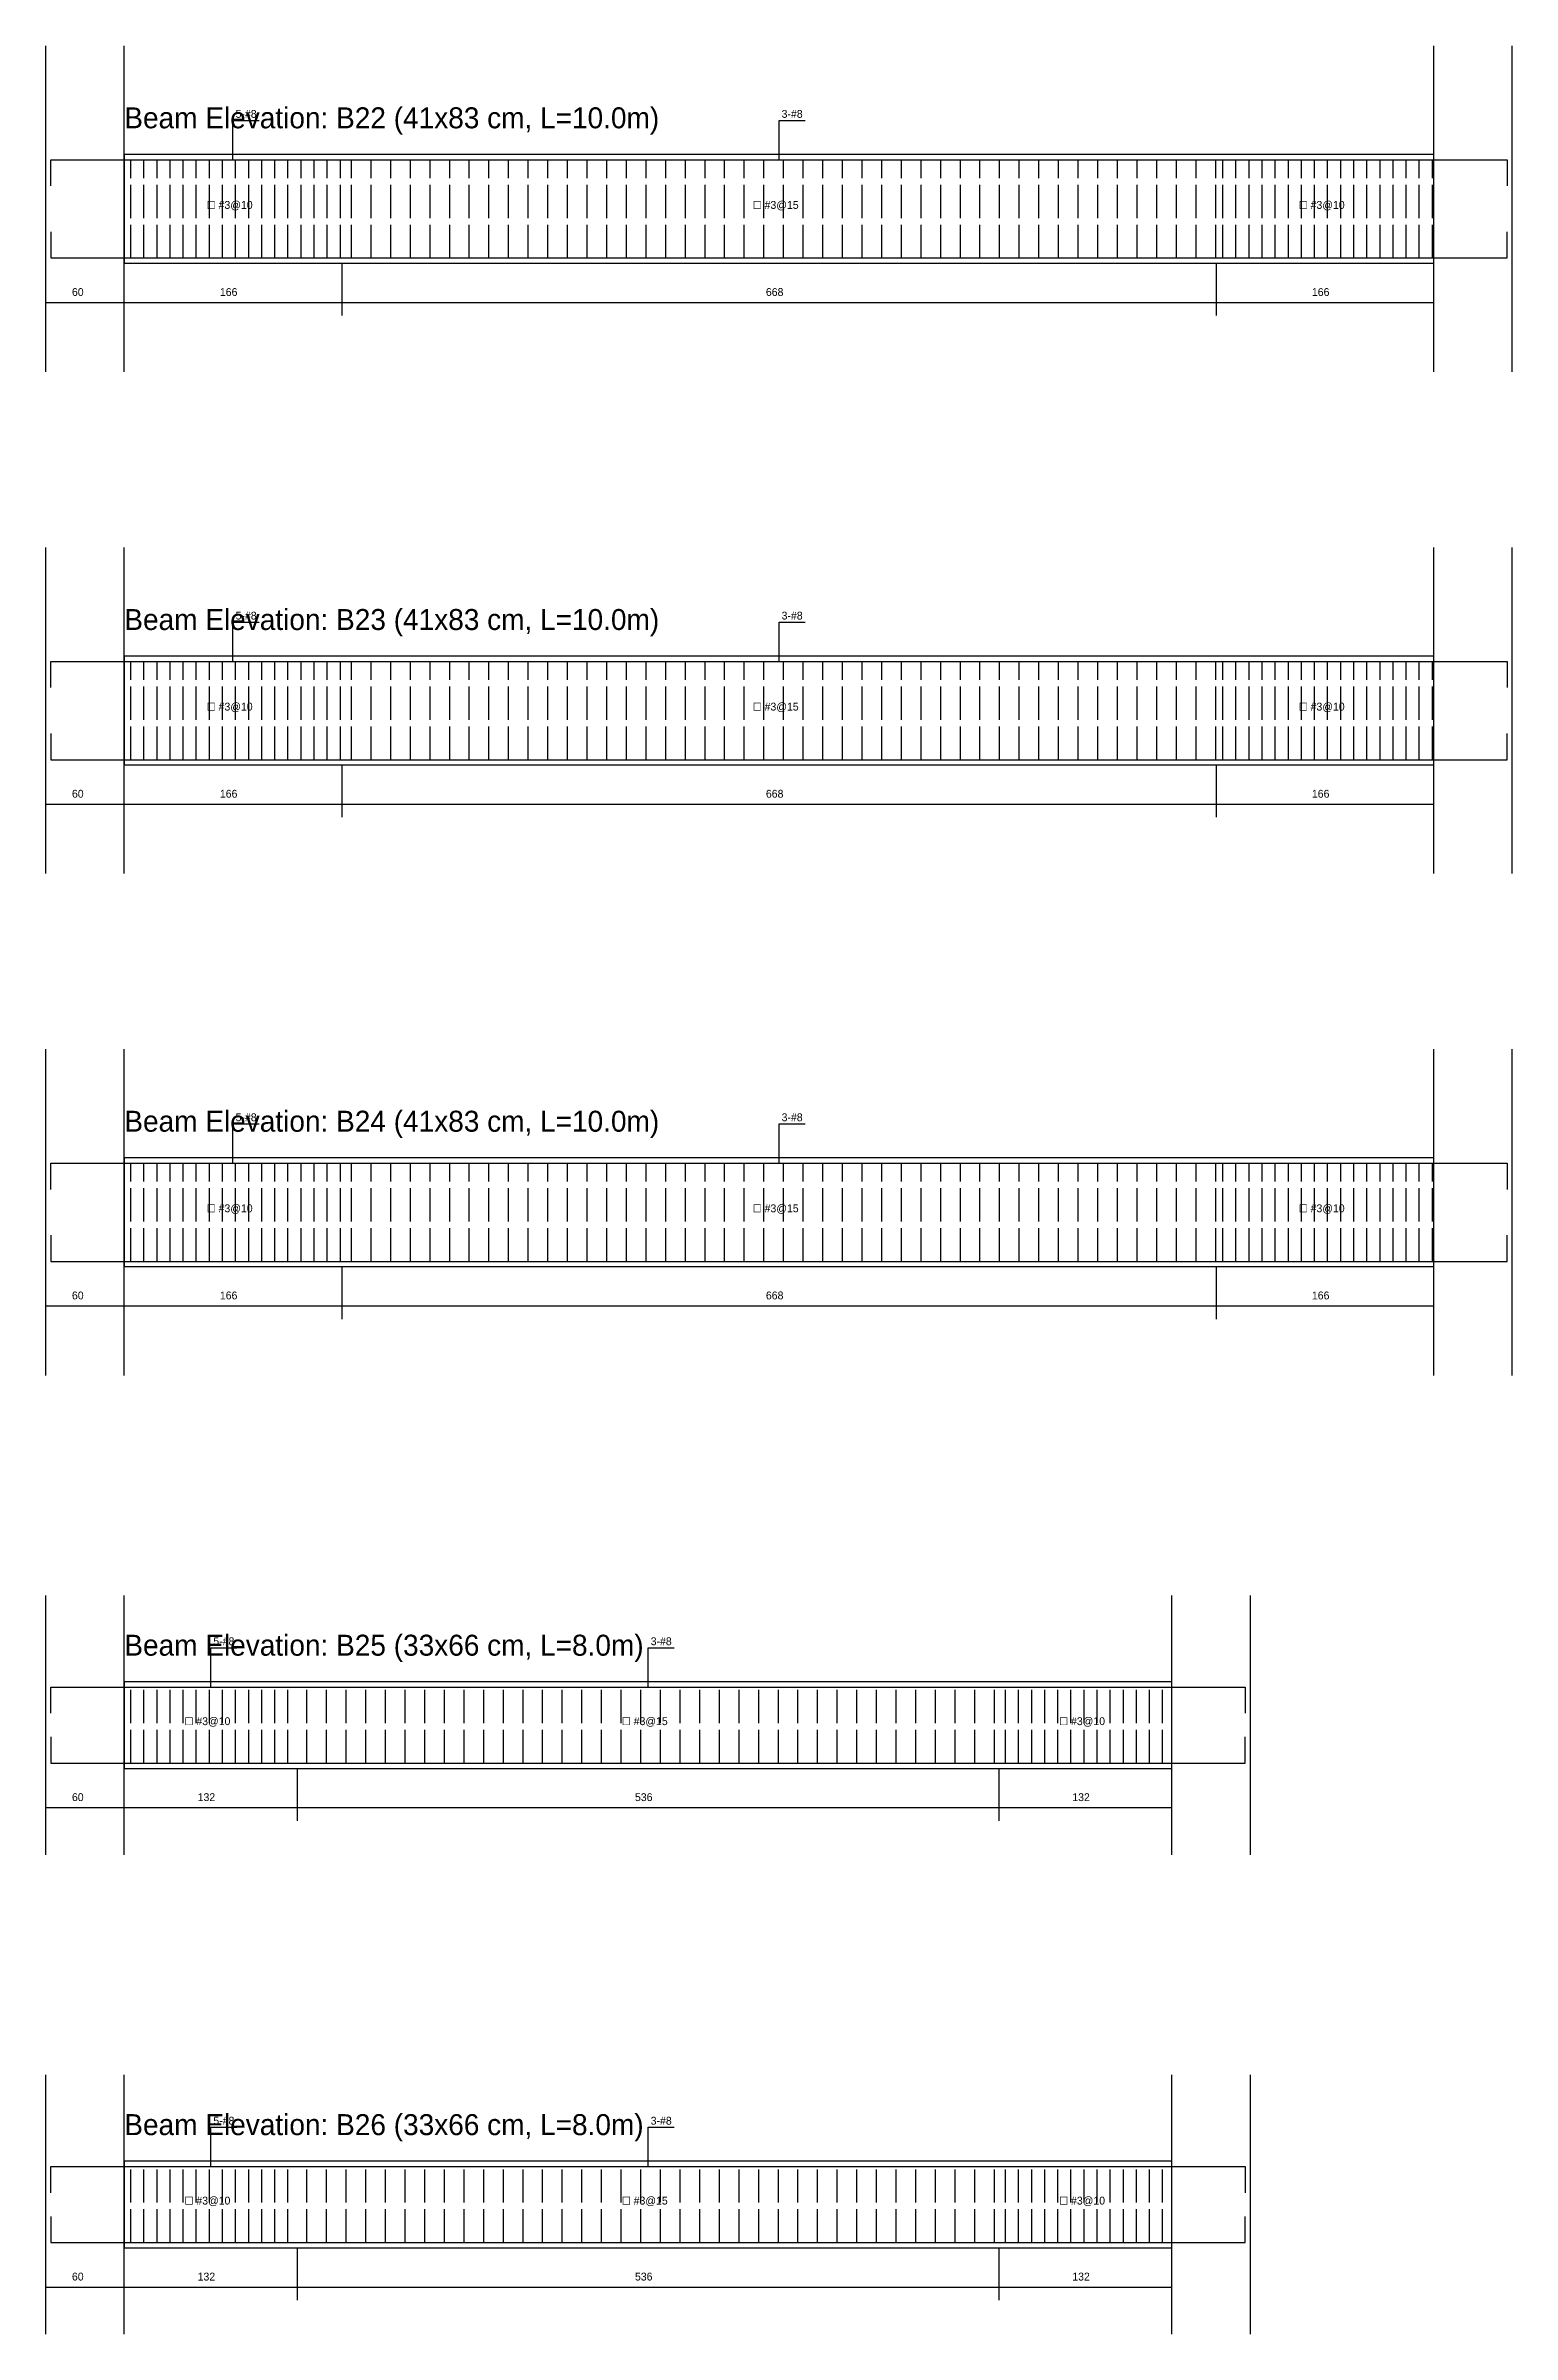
# Model space of a CAD drawing. Header units: metres. Extents: x -3 to 134, y -540 to 10.
# Drawn here: x -3 to 53, y -313 to -225.7 of the extents above; entities that cross this region are included whole.
import ezdxf

# ---------------------------------------------------------------- set-up
doc = ezdxf.new("R2010")
doc.units = ezdxf.units.M
doc.linetypes.add('DASHED', pattern=[1.524, 1.27, -0.254])
for name, color, linetype in [('DIMENSIONS', 6, 'Continuous'), ('REBAR_MAIN', 4, 'Continuous'), ('REBAR_SHEAR', 5, 'Continuous'), ('TEXT', 7, 'Continuous'), ('VIEW_BOX', 8, 'Continuous')]:
    doc.layers.add(name, color=color, linetype=linetype)

msp = doc.modelspace()

# ---------------------------------------------------------------- texts
at = {"layer": 'TEXT'}
for s, height, p in [('Beam Elevation: B22 (41x83 cm, L=10.0m)', 0.8, (0, -228.8)), ('5-#8', 0.3, (4.25, -228.4)), ('3-#8', 0.3, (25.1, -228.4)), ('☐ #3@10', 0.3, (3.15, -231.875)), ('☐ #3@15', 0.3, (24, -231.875)), ('☐ #3@10', 0.3, (44.85, -231.875)), ('60', 0.3, (-2, -235.2)), ('166', 0.3, (3.65, -235.2)), ('668', 0.3, (24.5, -235.2)), ('166', 0.3, (45.35, -235.2)), ('Beam Elevation: B23 (41x83 cm, L=10.0m)', 0.8, (0, -247.95)), ('5-#8', 0.3, (4.25, -247.55)), ('3-#8', 0.3, (25.1, -247.55)), ('☐ #3@10', 0.3, (3.15, -251.025)), ('☐ #3@15', 0.3, (24, -251.025)), ('☐ #3@10', 0.3, (44.85, -251.025)), ('60', 0.3, (-2, -254.35)), ('166', 0.3, (3.65, -254.35)), ('668', 0.3, (24.5, -254.35)), ('166', 0.3, (45.35, -254.35)), ('Beam Elevation: B24 (41x83 cm, L=10.0m)', 0.8, (0, -267.1)), ('5-#8', 0.3, (4.25, -266.7)), ('3-#8', 0.3, (25.1, -266.7)), ('☐ #3@10', 0.3, (3.15, -270.175)), ('☐ #3@15', 0.3, (24, -270.175)), ('☐ #3@10', 0.3, (44.85, -270.175)), ('60', 0.3, (-2, -273.5)), ('166', 0.3, (3.65, -273.5)), ('668', 0.3, (24.5, -273.5)), ('166', 0.3, (45.35, -273.5)), ('Beam Elevation: B25 (33x66 cm, L=8.0m)', 0.8, (0, -287.1)), ('5-#8', 0.3, (3.4, -286.7)), ('3-#8', 0.3, (20.1, -286.7)), ('☐ #3@10', 0.3, (2.3, -289.75)), ('☐ #3@15', 0.3, (19, -289.75)), ('☐ #3@10', 0.3, (35.7, -289.75)), ('60', 0.3, (-2, -292.65)), ('132', 0.3, (2.8, -292.65)), ('536', 0.3, (19.5, -292.65)), ('132', 0.3, (36.2, -292.65)), ('Beam Elevation: B26 (33x66 cm, L=8.0m)', 0.8, (0, -305.4)), ('5-#8', 0.3, (3.4, -305)), ('3-#8', 0.3, (20.1, -305)), ('☐ #3@10', 0.3, (2.3, -308.05)), ('☐ #3@15', 0.3, (19, -308.05)), ('☐ #3@10', 0.3, (35.7, -308.05)), ('60', 0.3, (-2, -310.95)), ('132', 0.3, (2.8, -310.95)), ('536', 0.3, (19.5, -310.95)), ('132', 0.3, (36.2, -310.95))]:
    msp.add_text(s, height=height, dxfattribs=at).set_placement(p)

# ---------------------------------------------------------------- linework, layer by layer
at = {"layer": 'DIMENSIONS'}
for p, q in [((8.3, -233.95), (8.3, -235.95)), ((41.7, -233.95), (41.7, -235.95)), ((-3, -235.45), (0, -235.45)), ((0, -235.45), (50, -235.45)), ((-3, -238.1), (-3, -235.95)), ((0, -238.1), (0, -235.95)), ((50, -238.1), (50, -235.95)), ((8.3, -253.1), (8.3, -255.1)), ((41.7, -253.1), (41.7, -255.1)), ((-3, -254.6), (0, -254.6)), ((0, -254.6), (50, -254.6)), ((-3, -257.25), (-3, -255.1)), ((0, -257.25), (0, -255.1)), ((50, -257.25), (50, -255.1)), ((8.3, -272.25), (8.3, -274.25)), ((41.7, -272.25), (41.7, -274.25)), ((-3, -273.75), (0, -273.75)), ((-3, -276.4), (-3, -274.25)), ((0, -273.75), (50, -273.75)), ((0, -276.4), (0, -274.25)), ((50, -276.4), (50, -274.25)), ((6.6, -291.4), (6.6, -293.4)), ((33.4, -291.4), (33.4, -293.4)), ((-3, -292.9), (0, -292.9)), ((-3, -294.7), (-3, -293.4)), ((0, -292.9), (40, -292.9)), ((0, -294.7), (0, -293.4)), ((40, -294.7), (40, -293.4)), ((6.6, -309.7), (6.6, -311.7)), ((33.4, -309.7), (33.4, -311.7)), ((-3, -311.2), (0, -311.2)), ((-3, -313), (-3, -311.7)), ((0, -311.2), (40, -311.2)), ((0, -313), (0, -311.7)), ((40, -313), (40, -311.7))]:
    msp.add_line(p, q, dxfattribs=at)
at = {"layer": 'REBAR_MAIN'}
for points in [[(-2.8, -231), (-2.8, -230), (52.8, -230), (52.8, -231)], [(-2.8, -232.75), (-2.8, -233.75), (52.8, -233.75), (52.8, -232.75)], [(-2.8, -250.15), (-2.8, -249.15), (52.8, -249.15), (52.8, -250.15)], [(-2.8, -251.9), (-2.8, -252.9), (52.8, -252.9), (52.8, -251.9)], [(-2.8, -269.3), (-2.8, -268.3), (52.8, -268.3), (52.8, -269.3)], [(-2.8, -271.05), (-2.8, -272.05), (52.8, -272.05), (52.8, -271.05)], [(-2.8, -289.3), (-2.8, -288.3), (42.8, -288.3), (42.8, -289.3)], [(-2.8, -290.2), (-2.8, -291.2), (42.8, -291.2), (42.8, -290.2)], [(-2.8, -307.6), (-2.8, -306.6), (42.8, -306.6), (42.8, -307.6)], [(-2.8, -308.5), (-2.8, -309.5), (42.8, -309.5), (42.8, -308.5)]]:
    msp.add_lwpolyline(points, dxfattribs=at)
at = {"layer": 'REBAR_SHEAR', "linetype": 'DASHED'}
for p, q in [((0.25, -233.75), (0.25, -230)), ((0.75, -233.75), (0.75, -230)), ((1.25, -233.75), (1.25, -230)), ((1.75, -233.75), (1.75, -230)), ((2.25, -233.75), (2.25, -230)), ((2.75, -233.75), (2.75, -230)), ((3.25, -233.75), (3.25, -230)), ((3.75, -233.75), (3.75, -230)), ((4.25, -233.75), (4.25, -230)), ((4.75, -233.75), (4.75, -230)), ((5.25, -233.75), (5.25, -230)), ((5.75, -233.75), (5.75, -230)), ((6.25, -233.75), (6.25, -230)), ((6.75, -233.75), (6.75, -230)), ((7.25, -233.75), (7.25, -230)), ((7.75, -233.75), (7.75, -230)), ((8.25, -233.75), (8.25, -230)), ((8.675, -233.75), (8.675, -230)), ((9.425, -233.75), (9.425, -230)), ((10.175, -233.75), (10.175, -230)), ((10.925, -233.75), (10.925, -230)), ((11.675, -233.75), (11.675, -230)), ((12.425, -233.75), (12.425, -230)), ((13.175, -233.75), (13.175, -230)), ((13.925, -233.75), (13.925, -230)), ((14.675, -233.75), (14.675, -230)), ((15.425, -233.75), (15.425, -230)), ((16.175, -233.75), (16.175, -230)), ((16.925, -233.75), (16.925, -230)), ((17.675, -233.75), (17.675, -230)), ((18.425, -233.75), (18.425, -230)), ((19.175, -233.75), (19.175, -230)), ((19.925, -233.75), (19.925, -230)), ((20.675, -233.75), (20.675, -230)), ((21.425, -233.75), (21.425, -230)), ((22.175, -233.75), (22.175, -230)), ((22.925, -233.75), (22.925, -230)), ((23.675, -233.75), (23.675, -230)), ((24.425, -233.75), (24.425, -230)), ((25.175, -233.75), (25.175, -230)), ((25.925, -233.75), (25.925, -230)), ((26.675, -233.75), (26.675, -230)), ((27.425, -233.75), (27.425, -230)), ((28.175, -233.75), (28.175, -230)), ((28.925, -233.75), (28.925, -230)), ((29.675, -233.75), (29.675, -230)), ((30.425, -233.75), (30.425, -230)), ((31.175, -233.75), (31.175, -230)), ((31.925, -233.75), (31.925, -230)), ((32.675, -233.75), (32.675, -230)), ((33.425, -233.75), (33.425, -230)), ((34.175, -233.75), (34.175, -230)), ((34.925, -233.75), (34.925, -230)), ((35.675, -233.75), (35.675, -230)), ((36.425, -233.75), (36.425, -230)), ((37.175, -233.75), (37.175, -230)), ((37.925, -233.75), (37.925, -230)), ((38.675, -233.75), (38.675, -230)), ((39.425, -233.75), (39.425, -230)), ((40.175, -233.75), (40.175, -230)), ((40.925, -233.75), (40.925, -230)), ((41.675, -233.75), (41.675, -230)), ((41.95, -233.75), (41.95, -230)), ((42.45, -233.75), (42.45, -230)), ((42.95, -233.75), (42.95, -230)), ((43.45, -233.75), (43.45, -230)), ((43.95, -233.75), (43.95, -230)), ((44.45, -233.75), (44.45, -230)), ((44.95, -233.75), (44.95, -230)), ((45.45, -233.75), (45.45, -230)), ((45.95, -233.75), (45.95, -230)), ((46.45, -233.75), (46.45, -230)), ((46.95, -233.75), (46.95, -230)), ((47.45, -233.75), (47.45, -230)), ((47.95, -233.75), (47.95, -230)), ((48.45, -233.75), (48.45, -230)), ((48.95, -233.75), (48.95, -230)), ((49.45, -233.75), (49.45, -230)), ((49.95, -233.75), (49.95, -230)), ((0.25, -252.9), (0.25, -249.15)), ((0.75, -252.9), (0.75, -249.15)), ((1.25, -252.9), (1.25, -249.15)), ((1.75, -252.9), (1.75, -249.15)), ((2.25, -252.9), (2.25, -249.15)), ((2.75, -252.9), (2.75, -249.15)), ((3.25, -252.9), (3.25, -249.15)), ((3.75, -252.9), (3.75, -249.15)), ((4.25, -252.9), (4.25, -249.15)), ((4.75, -252.9), (4.75, -249.15)), ((5.25, -252.9), (5.25, -249.15)), ((5.75, -252.9), (5.75, -249.15)), ((6.25, -252.9), (6.25, -249.15)), ((6.75, -252.9), (6.75, -249.15)), ((7.25, -252.9), (7.25, -249.15)), ((7.75, -252.9), (7.75, -249.15)), ((8.25, -252.9), (8.25, -249.15)), ((8.675, -252.9), (8.675, -249.15)), ((9.425, -252.9), (9.425, -249.15)), ((10.175, -252.9), (10.175, -249.15)), ((10.925, -252.9), (10.925, -249.15)), ((11.675, -252.9), (11.675, -249.15)), ((12.425, -252.9), (12.425, -249.15)), ((13.175, -252.9), (13.175, -249.15)), ((13.925, -252.9), (13.925, -249.15)), ((14.675, -252.9), (14.675, -249.15)), ((15.425, -252.9), (15.425, -249.15)), ((16.175, -252.9), (16.175, -249.15)), ((16.925, -252.9), (16.925, -249.15)), ((17.675, -252.9), (17.675, -249.15)), ((18.425, -252.9), (18.425, -249.15)), ((19.175, -252.9), (19.175, -249.15)), ((19.925, -252.9), (19.925, -249.15)), ((20.675, -252.9), (20.675, -249.15)), ((21.425, -252.9), (21.425, -249.15)), ((22.175, -252.9), (22.175, -249.15)), ((22.925, -252.9), (22.925, -249.15)), ((23.675, -252.9), (23.675, -249.15)), ((24.425, -252.9), (24.425, -249.15)), ((25.175, -252.9), (25.175, -249.15)), ((25.925, -252.9), (25.925, -249.15)), ((26.675, -252.9), (26.675, -249.15)), ((27.425, -252.9), (27.425, -249.15)), ((28.175, -252.9), (28.175, -249.15)), ((28.925, -252.9), (28.925, -249.15)), ((29.675, -252.9), (29.675, -249.15)), ((30.425, -252.9), (30.425, -249.15)), ((31.175, -252.9), (31.175, -249.15)), ((31.925, -252.9), (31.925, -249.15)), ((32.675, -252.9), (32.675, -249.15)), ((33.425, -252.9), (33.425, -249.15)), ((34.175, -252.9), (34.175, -249.15)), ((34.925, -252.9), (34.925, -249.15)), ((35.675, -252.9), (35.675, -249.15)), ((36.425, -252.9), (36.425, -249.15)), ((37.175, -252.9), (37.175, -249.15)), ((37.925, -252.9), (37.925, -249.15)), ((38.675, -252.9), (38.675, -249.15)), ((39.425, -252.9), (39.425, -249.15)), ((40.175, -252.9), (40.175, -249.15)), ((40.925, -252.9), (40.925, -249.15)), ((41.675, -252.9), (41.675, -249.15)), ((41.95, -252.9), (41.95, -249.15)), ((42.45, -252.9), (42.45, -249.15)), ((42.95, -252.9), (42.95, -249.15)), ((43.45, -252.9), (43.45, -249.15)), ((43.95, -252.9), (43.95, -249.15)), ((44.45, -252.9), (44.45, -249.15)), ((44.95, -252.9), (44.95, -249.15)), ((45.45, -252.9), (45.45, -249.15)), ((45.95, -252.9), (45.95, -249.15)), ((46.45, -252.9), (46.45, -249.15)), ((46.95, -252.9), (46.95, -249.15)), ((47.45, -252.9), (47.45, -249.15)), ((47.95, -252.9), (47.95, -249.15)), ((48.45, -252.9), (48.45, -249.15)), ((48.95, -252.9), (48.95, -249.15)), ((49.45, -252.9), (49.45, -249.15)), ((49.95, -252.9), (49.95, -249.15)), ((0.25, -272.05), (0.25, -268.3)), ((0.75, -272.05), (0.75, -268.3)), ((1.25, -272.05), (1.25, -268.3)), ((1.75, -272.05), (1.75, -268.3)), ((2.25, -272.05), (2.25, -268.3)), ((2.75, -272.05), (2.75, -268.3)), ((3.25, -272.05), (3.25, -268.3)), ((3.75, -272.05), (3.75, -268.3)), ((4.25, -272.05), (4.25, -268.3)), ((4.75, -272.05), (4.75, -268.3)), ((5.25, -272.05), (5.25, -268.3)), ((5.75, -272.05), (5.75, -268.3)), ((6.25, -272.05), (6.25, -268.3)), ((6.75, -272.05), (6.75, -268.3)), ((7.25, -272.05), (7.25, -268.3)), ((7.75, -272.05), (7.75, -268.3)), ((8.25, -272.05), (8.25, -268.3)), ((8.675, -272.05), (8.675, -268.3)), ((9.425, -272.05), (9.425, -268.3)), ((10.175, -272.05), (10.175, -268.3)), ((10.925, -272.05), (10.925, -268.3)), ((11.675, -272.05), (11.675, -268.3)), ((12.425, -272.05), (12.425, -268.3)), ((13.175, -272.05), (13.175, -268.3)), ((13.925, -272.05), (13.925, -268.3)), ((14.675, -272.05), (14.675, -268.3)), ((15.425, -272.05), (15.425, -268.3)), ((16.175, -272.05), (16.175, -268.3)), ((16.925, -272.05), (16.925, -268.3)), ((17.675, -272.05), (17.675, -268.3)), ((18.425, -272.05), (18.425, -268.3)), ((19.175, -272.05), (19.175, -268.3)), ((19.925, -272.05), (19.925, -268.3)), ((20.675, -272.05), (20.675, -268.3)), ((21.425, -272.05), (21.425, -268.3)), ((22.175, -272.05), (22.175, -268.3)), ((22.925, -272.05), (22.925, -268.3)), ((23.675, -272.05), (23.675, -268.3)), ((24.425, -272.05), (24.425, -268.3)), ((25.175, -272.05), (25.175, -268.3)), ((25.925, -272.05), (25.925, -268.3)), ((26.675, -272.05), (26.675, -268.3)), ((27.425, -272.05), (27.425, -268.3)), ((28.175, -272.05), (28.175, -268.3)), ((28.925, -272.05), (28.925, -268.3)), ((29.675, -272.05), (29.675, -268.3)), ((30.425, -272.05), (30.425, -268.3)), ((31.175, -272.05), (31.175, -268.3)), ((31.925, -272.05), (31.925, -268.3)), ((32.675, -272.05), (32.675, -268.3)), ((33.425, -272.05), (33.425, -268.3)), ((34.175, -272.05), (34.175, -268.3)), ((34.925, -272.05), (34.925, -268.3)), ((35.675, -272.05), (35.675, -268.3)), ((36.425, -272.05), (36.425, -268.3)), ((37.175, -272.05), (37.175, -268.3)), ((37.925, -272.05), (37.925, -268.3)), ((38.675, -272.05), (38.675, -268.3)), ((39.425, -272.05), (39.425, -268.3)), ((40.175, -272.05), (40.175, -268.3)), ((40.925, -272.05), (40.925, -268.3)), ((41.675, -272.05), (41.675, -268.3)), ((41.95, -272.05), (41.95, -268.3)), ((42.45, -272.05), (42.45, -268.3)), ((42.95, -272.05), (42.95, -268.3)), ((43.45, -272.05), (43.45, -268.3)), ((43.95, -272.05), (43.95, -268.3)), ((44.45, -272.05), (44.45, -268.3)), ((44.95, -272.05), (44.95, -268.3)), ((45.45, -272.05), (45.45, -268.3)), ((45.95, -272.05), (45.95, -268.3)), ((46.45, -272.05), (46.45, -268.3)), ((46.95, -272.05), (46.95, -268.3)), ((47.45, -272.05), (47.45, -268.3)), ((47.95, -272.05), (47.95, -268.3)), ((48.45, -272.05), (48.45, -268.3)), ((48.95, -272.05), (48.95, -268.3)), ((49.45, -272.05), (49.45, -268.3)), ((49.95, -272.05), (49.95, -268.3)), ((0.25, -291.2), (0.25, -288.3)), ((0.75, -291.2), (0.75, -288.3)), ((1.25, -291.2), (1.25, -288.3)), ((1.75, -291.2), (1.75, -288.3)), ((2.25, -291.2), (2.25, -288.3)), ((2.75, -291.2), (2.75, -288.3)), ((3.25, -291.2), (3.25, -288.3)), ((3.75, -291.2), (3.75, -288.3)), ((4.25, -291.2), (4.25, -288.3)), ((4.75, -291.2), (4.75, -288.3)), ((5.25, -291.2), (5.25, -288.3)), ((5.75, -291.2), (5.75, -288.3)), ((6.25, -291.2), (6.25, -288.3)), ((6.975, -291.2), (6.975, -288.3)), ((7.725, -291.2), (7.725, -288.3)), ((8.475, -291.2), (8.475, -288.3)), ((9.225, -291.2), (9.225, -288.3)), ((9.975, -291.2), (9.975, -288.3)), ((10.725, -291.2), (10.725, -288.3)), ((11.475, -291.2), (11.475, -288.3)), ((12.225, -291.2), (12.225, -288.3)), ((12.975, -291.2), (12.975, -288.3)), ((13.725, -291.2), (13.725, -288.3)), ((14.475, -291.2), (14.475, -288.3)), ((15.225, -291.2), (15.225, -288.3)), ((15.975, -291.2), (15.975, -288.3)), ((16.725, -291.2), (16.725, -288.3)), ((17.475, -291.2), (17.475, -288.3)), ((18.225, -291.2), (18.225, -288.3)), ((18.975, -291.2), (18.975, -288.3)), ((19.725, -291.2), (19.725, -288.3)), ((20.475, -291.2), (20.475, -288.3)), ((21.225, -291.2), (21.225, -288.3)), ((21.975, -291.2), (21.975, -288.3)), ((22.725, -291.2), (22.725, -288.3)), ((23.475, -291.2), (23.475, -288.3)), ((24.225, -291.2), (24.225, -288.3)), ((24.975, -291.2), (24.975, -288.3)), ((25.725, -291.2), (25.725, -288.3)), ((26.475, -291.2), (26.475, -288.3)), ((27.225, -291.2), (27.225, -288.3)), ((27.975, -291.2), (27.975, -288.3)), ((28.725, -291.2), (28.725, -288.3)), ((29.475, -291.2), (29.475, -288.3)), ((30.225, -291.2), (30.225, -288.3)), ((30.975, -291.2), (30.975, -288.3)), ((31.725, -291.2), (31.725, -288.3)), ((32.475, -291.2), (32.475, -288.3)), ((33.225, -291.2), (33.225, -288.3)), ((33.65, -291.2), (33.65, -288.3)), ((34.15, -291.2), (34.15, -288.3)), ((34.65, -291.2), (34.65, -288.3)), ((35.15, -291.2), (35.15, -288.3)), ((35.65, -291.2), (35.65, -288.3)), ((36.15, -291.2), (36.15, -288.3)), ((36.65, -291.2), (36.65, -288.3)), ((37.15, -291.2), (37.15, -288.3)), ((37.65, -291.2), (37.65, -288.3)), ((38.15, -291.2), (38.15, -288.3)), ((38.65, -291.2), (38.65, -288.3)), ((39.15, -291.2), (39.15, -288.3)), ((39.65, -291.2), (39.65, -288.3)), ((0.25, -309.5), (0.25, -306.6)), ((0.75, -309.5), (0.75, -306.6)), ((1.25, -309.5), (1.25, -306.6)), ((1.75, -309.5), (1.75, -306.6)), ((2.25, -309.5), (2.25, -306.6)), ((2.75, -309.5), (2.75, -306.6)), ((3.25, -309.5), (3.25, -306.6)), ((3.75, -309.5), (3.75, -306.6)), ((4.25, -309.5), (4.25, -306.6)), ((4.75, -309.5), (4.75, -306.6)), ((5.25, -309.5), (5.25, -306.6)), ((5.75, -309.5), (5.75, -306.6)), ((6.25, -309.5), (6.25, -306.6)), ((6.975, -309.5), (6.975, -306.6)), ((7.725, -309.5), (7.725, -306.6)), ((8.475, -309.5), (8.475, -306.6)), ((9.225, -309.5), (9.225, -306.6)), ((9.975, -309.5), (9.975, -306.6)), ((10.725, -309.5), (10.725, -306.6)), ((11.475, -309.5), (11.475, -306.6)), ((12.225, -309.5), (12.225, -306.6)), ((12.975, -309.5), (12.975, -306.6)), ((13.725, -309.5), (13.725, -306.6)), ((14.475, -309.5), (14.475, -306.6)), ((15.225, -309.5), (15.225, -306.6)), ((15.975, -309.5), (15.975, -306.6)), ((16.725, -309.5), (16.725, -306.6)), ((17.475, -309.5), (17.475, -306.6)), ((18.225, -309.5), (18.225, -306.6)), ((18.975, -309.5), (18.975, -306.6)), ((19.725, -309.5), (19.725, -306.6)), ((20.475, -309.5), (20.475, -306.6)), ((21.225, -309.5), (21.225, -306.6)), ((21.975, -309.5), (21.975, -306.6)), ((22.725, -309.5), (22.725, -306.6)), ((23.475, -309.5), (23.475, -306.6)), ((24.225, -309.5), (24.225, -306.6)), ((24.975, -309.5), (24.975, -306.6)), ((25.725, -309.5), (25.725, -306.6)), ((26.475, -309.5), (26.475, -306.6)), ((27.225, -309.5), (27.225, -306.6)), ((27.975, -309.5), (27.975, -306.6)), ((28.725, -309.5), (28.725, -306.6)), ((29.475, -309.5), (29.475, -306.6)), ((30.225, -309.5), (30.225, -306.6)), ((30.975, -309.5), (30.975, -306.6)), ((31.725, -309.5), (31.725, -306.6)), ((32.475, -309.5), (32.475, -306.6)), ((33.225, -309.5), (33.225, -306.6)), ((33.65, -309.5), (33.65, -306.6)), ((34.15, -309.5), (34.15, -306.6)), ((34.65, -309.5), (34.65, -306.6)), ((35.15, -309.5), (35.15, -306.6)), ((35.65, -309.5), (35.65, -306.6)), ((36.15, -309.5), (36.15, -306.6)), ((36.65, -309.5), (36.65, -306.6)), ((37.15, -309.5), (37.15, -306.6)), ((37.65, -309.5), (37.65, -306.6)), ((38.15, -309.5), (38.15, -306.6)), ((38.65, -309.5), (38.65, -306.6)), ((39.15, -309.5), (39.15, -306.6)), ((39.65, -309.5), (39.65, -306.6))]:
    msp.add_line(p, q, dxfattribs=at)
at = {"layer": 'TEXT'}
for p, q in [((4.15, -230), (4.15, -228.5)), ((4.15, -228.5), (5.15, -228.5)), ((25, -230), (25, -228.5)), ((25, -228.5), (26, -228.5)), ((4.15, -249.15), (4.15, -247.65)), ((4.15, -247.65), (5.15, -247.65)), ((25, -249.15), (25, -247.65)), ((25, -247.65), (26, -247.65)), ((4.15, -268.3), (4.15, -266.8)), ((4.15, -266.8), (5.15, -266.8)), ((25, -268.3), (25, -266.8)), ((25, -266.8), (26, -266.8)), ((3.3, -288.3), (3.3, -286.8)), ((3.3, -286.8), (4.3, -286.8)), ((20, -288.3), (20, -286.8)), ((20, -286.8), (21, -286.8)), ((3.3, -306.6), (3.3, -305.1)), ((3.3, -305.1), (4.3, -305.1)), ((20, -306.6), (20, -305.1)), ((20, -305.1), (21, -305.1))]:
    msp.add_line(p, q, dxfattribs=at)
at = {"layer": 'VIEW_BOX'}
for p, q in [((-3, -238.1), (-3, -225.65)), ((0, -238.1), (0, -225.65)), ((50, -238.1), (50, -225.65)), ((53, -238.1), (53, -225.65)), ((-3, -257.25), (-3, -244.8)), ((0, -257.25), (0, -244.8)), ((50, -257.25), (50, -244.8)), ((53, -257.25), (53, -244.8)), ((-3, -276.4), (-3, -263.95)), ((0, -276.4), (0, -263.95)), ((50, -276.4), (50, -263.95)), ((53, -276.4), (53, -263.95)), ((-3, -294.7), (-3, -284.8)), ((0, -294.7), (0, -284.8)), ((40, -294.7), (40, -284.8)), ((43, -294.7), (43, -284.8)), ((-3, -313), (-3, -303.1)), ((0, -313), (0, -303.1)), ((40, -313), (40, -303.1)), ((43, -313), (43, -303.1))]:
    msp.add_line(p, q, dxfattribs=at)
for points in [[(0, -233.95), (50, -233.95), (50, -229.8), (0, -229.8), (0, -233.95)], [(0, -253.1), (50, -253.1), (50, -248.95), (0, -248.95), (0, -253.1)], [(0, -272.25), (50, -272.25), (50, -268.1), (0, -268.1), (0, -272.25)], [(0, -291.4), (40, -291.4), (40, -288.1), (0, -288.1), (0, -291.4)], [(0, -309.7), (40, -309.7), (40, -306.4), (0, -306.4), (0, -309.7)]]:
    msp.add_lwpolyline(points, dxfattribs=at)

msp.set_redraw_order([(e.dxf.handle, doc.entitydb.next_handle()) for e in msp.query("TEXT MTEXT ATTDEF DIMENSION ARC_DIMENSION")])  # texts and dimensions are drawn at this point

doc.saveas('drawing.dxf')
